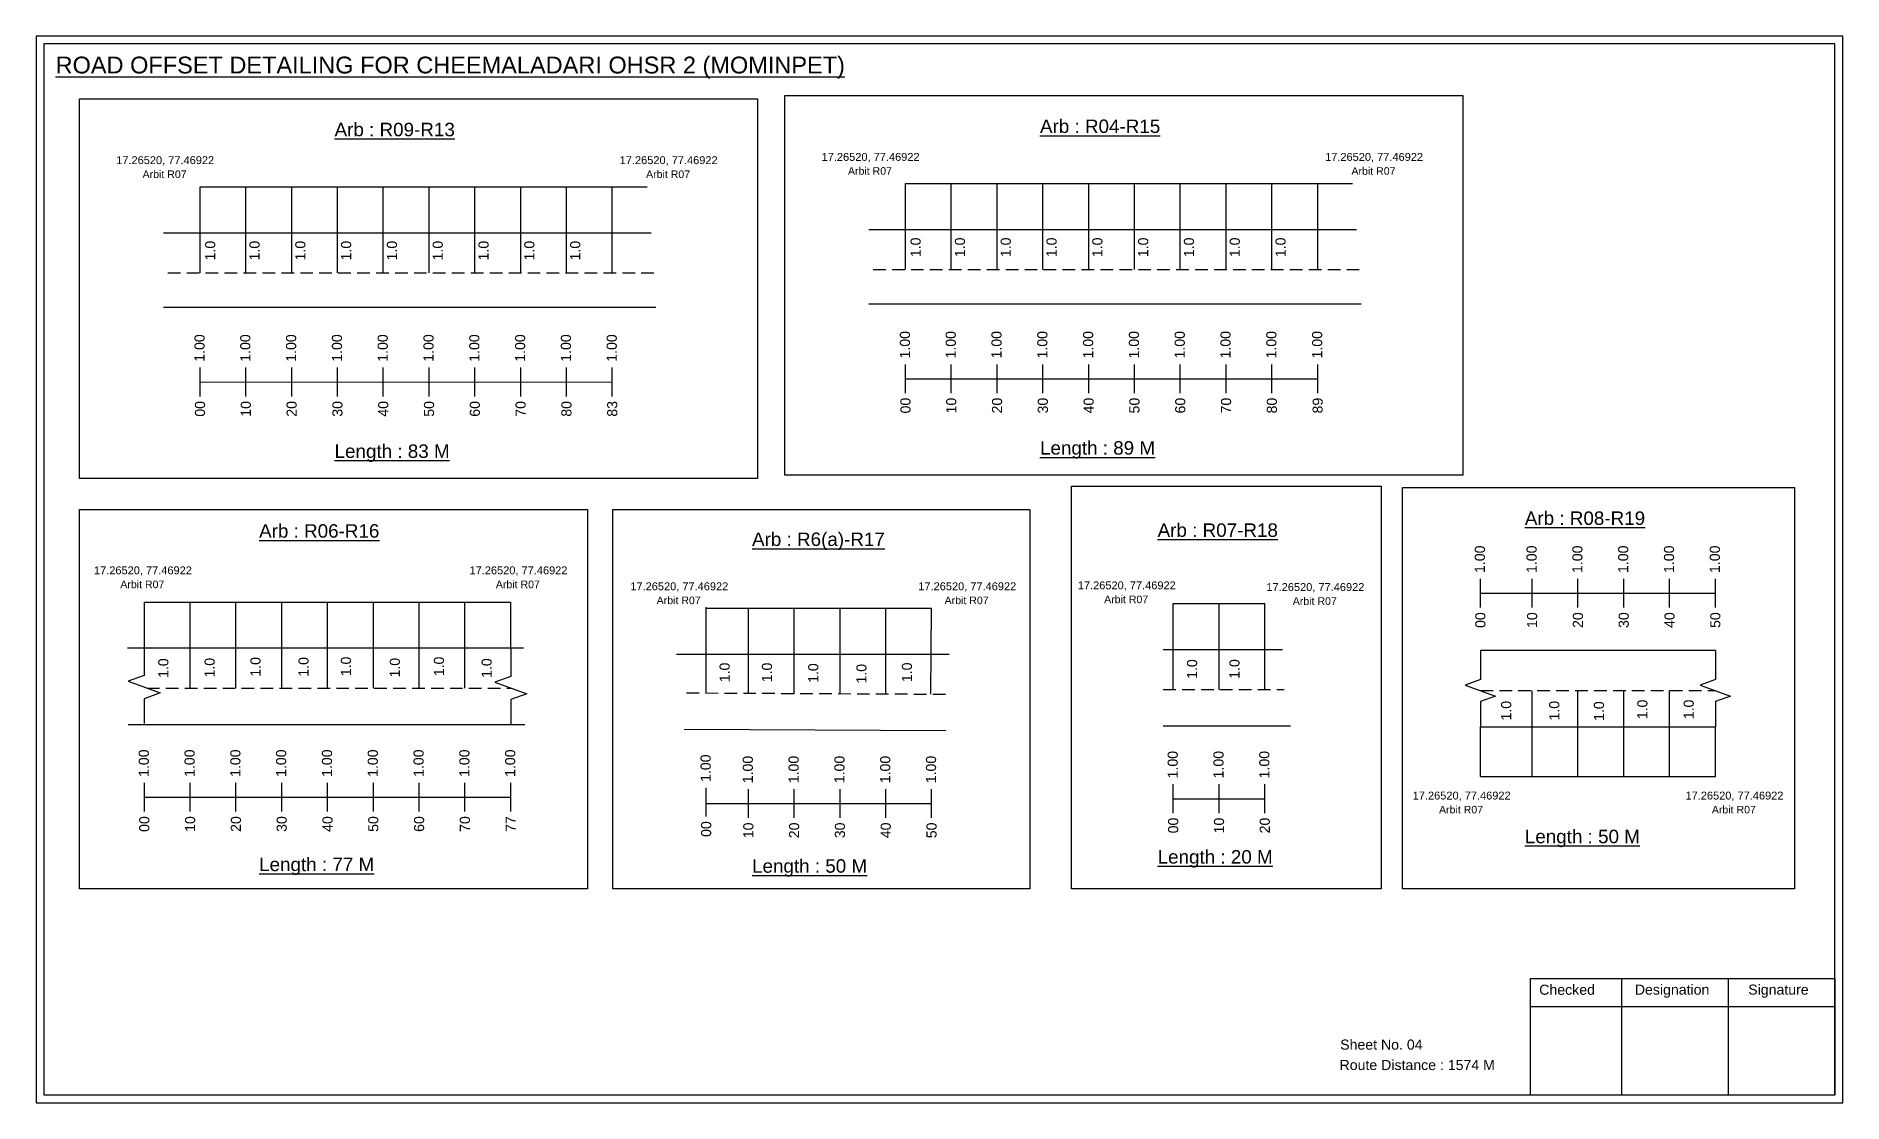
# Model space of a CAD drawing. Header units: inches. Extents: x -117 to 51867, y -12715 to 3423.
# Drawn here: x 22749 to 23286, y 190 to 507 of the extents above; entities that cross this region are included whole.
import ezdxf

# ---------------------------------------------------------------- set-up
doc = ezdxf.new("R2010")
doc.units = ezdxf.units.IN
doc.header["$MEASUREMENT"] = 0
doc.linetypes.add('DASHED2', pattern=[0.375, 0.25, -0.125])
doc.layers.add('PDF_Geometry', color=7, linetype='Continuous')
doc.layers.add('PDF_Text', color=5, linetype='Continuous')
doc.styles.add('PDF Arial', font='arial.ttf')
doc.styles.get("Standard").update_dxf_attribs({"font": 'arial.ttf'})

msp = doc.modelspace()

# ---------------------------------------------------------------- texts
at = {"color": 242, "true_color": 0xcd2027}
for s, height, p in [('%%UROAD OFFSET DETAILING FOR CHEEMALADARI OHSR 2 (MOMINPET)', 5, (22755.08, 495.96)), ('%%UArb : R09-R13', 4, (22837.92, 477.31)), ('%%UArb : R04-R15', 4, (23047.38, 478.28)), ('%%ULength : 89 M', 4, (23047.38, 382.78)), ('%%ULength : 83 M', 4, (22837.92, 381.81)), ('%%UArb : R08-R19', 4, (23191.35, 361.92)), ('%%UArb : R06-R16', 4, (22815.51, 358.13)), ('%%UArb : R6(a)-R17', 4, (22961.88, 355.66)), ('%%UArb : R07-R18', 4, (23082.31, 358.37)), ('%%ULength : 50 M', 4, (23191.35, 267.42)), ('%%ULength : 77 M', 4, (22815.51, 259.13)), ('%%ULength : 50 M', 4, (22961.88, 258.66)), ('%%ULength : 20 M', 4, (23082.31, 261.37))]:
    msp.add_text(s, height=height, dxfattribs=at).set_placement(p)
at = {"color": 5}
for s, height, p in [('17.26520, 77.46922', 2.34, (22982.54, 470.01)), ('17.26520, 77.46922', 2.34, (23132.04, 470.01)), ('17.26520, 77.46922', 2.34, (22773.08, 469.04)), ('Arbit R07', 2.246, (22780.91, 464.91)), ('17.26520, 77.46922', 2.34, (22922.58, 469.04)), ('Arbit R07', 2.246, (22930.41, 464.91)), ('Arbit R07', 2.246, (22990.36, 465.88)), ('Arbit R07', 2.246, (23139.86, 465.88)), ('17.26520, 77.46922', 2.34, (22766.48, 347.26)), ('17.26520, 77.46922', 2.34, (22877.98, 347.26)), ('Arbit R07', 2.246, (22774.3, 343.13)), ('Arbit R07', 2.246, (22885.8, 343.13)), ('17.26520, 77.46922', 2.34, (22925.74, 342.52)), ('17.26520, 77.46922', 2.34, (23011.24, 342.52)), ('17.26520, 77.46922', 2.34, (23058.61, 342.8)), ('17.26520, 77.46922', 2.34, (23114.61, 342.3)), ('Arbit R07', 2.246, (22933.56, 338.39)), ('Arbit R07', 2.246, (23019.06, 338.39)), ('Arbit R07', 2.246, (23066.43, 338.68)), ('Arbit R07', 2.246, (23122.43, 338.18)), ('17.26520, 77.46922', 2.34, (23158.05, 280.39)), ('17.26520, 77.46922', 2.34, (23239.05, 280.39)), ('Arbit R07', 2.246, (23165.87, 276.26)), ('Arbit R07', 2.246, (23246.87, 276.26))]:
    msp.add_text(s, height=height, dxfattribs=at).set_placement(p)
for p in [(22802.49, 440.44), (22815.65, 440.44), (22829.25, 440.44), (22842.85, 440.44), (22856.45, 440.44), (22870.05, 440.44), (22883.65, 440.44), (22897.25, 440.44), (22910.85, 440.44), (23011.95, 441.41), (23025.11, 441.41), (23038.71, 441.41), (23052.31, 441.41), (23065.91, 441.41), (23079.51, 441.41), (23093.11, 441.41), (23106.71, 441.41), (23120.31, 441.41), (22788.57, 316.48), (22802.32, 316.61), (22815.93, 316.86), (22830.2, 316.86), (22842.79, 316.99), (22857.3, 316.61), (22870.41, 316.99), (22884.57, 316.49), (23106.62, 316.23), (22955.24, 315.2), (22967.81, 315.2), (22981.55, 315.01), (22995.86, 314.82), (23009.38, 315.23), (23094.03, 316.2), (23187.31, 303.84), (23201.58, 303.84), (23214.85, 303.72), (23227.74, 304.22), (23241.5, 304.22)]:
    msp.add_text('1.0', height=3, rotation=90).set_placement(p)
at = {"color": 217, "true_color": 0x93278f}
for s, p in [('1.00', (23008.77, 411.33)), ('1.00', (23022.37, 411.33)), ('1.00', (23035.97, 411.33)), ('1.00', (23049.57, 411.33)), ('1.00', (23063.17, 411.33)), ('1.00', (23076.77, 411.33)), ('1.00', (23090.37, 411.33)), ('1.00', (23103.97, 411.33)), ('1.00', (23117.57, 411.33)), ('1.00', (23131.17, 411.33)), ('1.00', (22799.31, 410.36)), ('1.00', (22812.91, 410.36)), ('1.00', (22826.51, 410.36)), ('1.00', (22840.11, 410.36)), ('1.00', (22853.71, 410.36)), ('1.00', (22867.31, 410.36)), ('1.00', (22880.91, 410.36)), ('1.00', (22894.51, 410.36)), ('1.00', (22908.11, 410.36)), ('1.00', (22921.71, 410.36)), ('00', (22799.46, 394.04)), ('10', (22813.06, 394.04)), ('20', (22826.66, 394.04)), ('30', (22840.26, 394.04)), ('40', (22853.86, 394.04)), ('50', (22867.46, 394.04)), ('60', (22881.06, 394.04)), ('70', (22894.66, 394.04)), ('80', (22908.26, 394.04)), ('83', (22921.86, 394.04)), ('00', (23008.92, 395.01)), ('10', (23022.52, 395.01)), ('20', (23036.12, 395.01)), ('30', (23049.72, 395.01)), ('40', (23063.32, 395.01)), ('50', (23076.92, 395.01)), ('60', (23090.52, 395.01)), ('70', (23104.12, 395.01)), ('80', (23117.72, 395.01)), ('89', (23131.32, 395.01)), ('1.00', (23179.48, 347.64)), ('1.00', (23194.85, 347.64)), ('1.00', (23208.45, 347.64)), ('1.00', (23222.05, 347.64)), ('1.00', (23235.65, 347.64)), ('1.00', (23249.25, 347.64)), ('00', (23179.63, 331.32)), ('10', (23195, 331.32)), ('20', (23208.6, 331.32)), ('30', (23222.2, 331.32)), ('40', (23235.8, 331.32)), ('50', (23249.4, 331.32)), ('1.00', (22782.76, 287.09)), ('1.00', (22796.36, 287.09)), ('1.00', (22809.96, 287.09)), ('1.00', (22823.56, 287.09)), ('1.00', (22837.16, 287.09)), ('1.00', (22850.76, 287.09)), ('1.00', (22864.36, 287.09)), ('1.00', (22877.96, 287.09)), ('1.00', (22891.56, 287.09)), ('1.00', (22949.6, 285.6)), ('1.00', (22962.12, 285.21)), ('1.00', (22975.72, 285.21)), ('1.00', (22989.32, 285.21)), ('1.00', (23002.92, 285.21)), ('1.00', (23016.52, 285.21)), ('1.00', (23088.28, 286.66)), ('1.00', (23101.88, 286.66)), ('1.00', (23115.48, 286.66)), ('00', (22782.91, 270.77)), ('10', (22796.51, 270.77)), ('20', (22810.11, 270.77)), ('30', (22823.71, 270.77)), ('40', (22837.31, 270.77)), ('50', (22850.91, 270.77)), ('60', (22864.51, 270.77)), ('70', (22878.11, 270.77)), ('77', (22891.71, 270.77)), ('00', (22949.75, 269.28)), ('00', (23088.43, 270.34)), ('10', (23102.03, 270.33)), ('20', (23115.63, 270.33)), ('10', (22962.27, 268.89)), ('20', (22975.87, 268.89)), ('30', (22989.47, 268.89)), ('40', (23003.07, 268.89)), ('50', (23016.67, 268.89))]:
    msp.add_text(s, height=3, rotation=90, dxfattribs=at).set_placement(p)
for s, p in [('Sheet No. 04', (23136.52, 206.12)), ('Route Distance : 1574 M', (23136.33, 200.07))]:
    msp.add_text(s, height=3).set_placement(p)
at = {"layer": 'PDF_Text', "color": 7, "attachment_point": 7, "style": 'PDF Arial'}
for s, insert, char_height in [('Checked', (23195.62, 222.37), 3.001), ('Designation', (23224, 221.54), 3.0006), ('Signature', (23257.68, 221.54), 3.001)]:
    msp.add_mtext(s, dxfattribs=dict(at, insert=insert, char_height=char_height))

# ---------------------------------------------------------------- linework, layer by layer
at = {"color": 5}
for p, q in [((22797.98, 462.3), (22930.76, 462.3)), ((23007.44, 463.27), (23140.22, 463.27)), ((22781.44, 339.03), (22890.24, 339.03)), ((23086.95, 338.6), (23114.15, 338.59)), ((22948.27, 337.15), (23015.2, 337.15)), ((23178.16, 287.2), (23247.93, 287.2))]:
    msp.add_line(p, q, dxfattribs=at)
for p, q in [((22797.98, 436.76), (22797.98, 462.3)), ((22811.58, 436.76), (22811.58, 462.3)), ((22825.18, 436.76), (22825.18, 462.3)), ((22838.78, 436.76), (22838.78, 462.3)), ((22852.38, 436.76), (22852.38, 462.3)), ((22865.98, 436.76), (22865.98, 462.3)), ((22879.58, 436.76), (22879.58, 462.3)), ((22893.18, 436.76), (22893.18, 462.3)), ((22906.78, 436.76), (22906.78, 462.3)), ((22920.38, 436.76), (22920.38, 462.3)), ((23007.44, 437.73), (23007.44, 463.27)), ((23021.04, 437.73), (23021.04, 463.27)), ((23034.64, 437.73), (23034.64, 463.27)), ((23048.24, 437.73), (23048.24, 463.27)), ((23061.84, 437.73), (23061.84, 463.27)), ((23075.44, 437.73), (23075.44, 463.27)), ((23089.04, 437.73), (23089.04, 463.27)), ((23102.64, 437.73), (23102.64, 463.27)), ((23116.24, 437.73), (23116.24, 463.27)), ((23129.84, 437.73), (23129.84, 463.27)), ((22787.11, 448.65), (22931.89, 448.65)), ((22996.56, 449.62), (23141.35, 449.62)), ((22933.3, 426.46), (22787.11, 426.46)), ((23142.76, 427.43), (22996.56, 427.43)), ((22781.44, 325.38), (22781.44, 339.03)), ((22795.04, 313.49), (22795.04, 339.03)), ((22808.64, 313.49), (22808.64, 339.03)), ((22822.24, 313.49), (22822.24, 339.03)), ((22835.84, 313.49), (22835.84, 339.03)), ((22849.44, 313.49), (22849.44, 339.03)), ((22863.04, 313.49), (22863.04, 339.03)), ((22876.64, 313.49), (22876.64, 339.03)), ((22890.24, 325.38), (22890.24, 339.03)), ((23086.95, 313.06), (23086.95, 338.6)), ((23100.55, 313.06), (23100.55, 338.6)), ((23114.15, 313.06), (23114.15, 338.6)), ((22948.27, 311.92), (22948.27, 337.45)), ((22960.8, 311.87), (22960.8, 337.15)), ((22974.4, 311.81), (22974.4, 337.15)), ((22988, 311.87), (22988, 337.15)), ((23001.6, 311.62), (23001.6, 337.15)), ((23014.97, 311.65), (23015.2, 337.15)), ((22776.44, 325.38), (22894.06, 325.43)), ((23020.45, 323.48), (22939.49, 323.48)), ((23083.95, 324.94), (23119.38, 324.94)), ((23247.93, 324.62), (23178.16, 324.62)), ((23193.53, 287.2), (23193.53, 312.74)), ((23207.13, 287.2), (23207.13, 312.74)), ((23220.73, 287.2), (23220.73, 312.74)), ((23234.33, 287.2), (23234.33, 312.74)), ((22776.59, 302.69), (22894.37, 302.69)), ((22941.7, 301.27), (23019.43, 300.84)), ((23083.95, 302.26), (23121.77, 302.26)), ((23178.16, 301.94), (23247.93, 301.94)), ((23178.16, 287.2), (23178.16, 301.94)), ((23247.93, 287.2), (23247.93, 301.94))]:
    msp.add_line(p, q)
at = {"linetype": 'DASHED2', "ltscale": 15}
for p, q in [((22788.38, 436.76), (22932.74, 436.76)), ((22997.83, 437.73), (23142.19, 437.73)), ((22782.2, 313.49), (22890.24, 313.49)), ((22942.42, 312.06), (23020.7, 311.65)), ((23083.95, 313.06), (23119.86, 313.06)), ((23178.16, 312.74), (23247.93, 312.74))]:
    msp.add_line(p, q, dxfattribs=at)
at = {"color": 217, "true_color": 0x93278f}
for p, q in [((22797.98, 400.06), (22797.98, 408.62)), ((22811.58, 400.06), (22811.58, 408.62)), ((22825.18, 400.06), (22825.18, 408.62)), ((22838.78, 400.06), (22838.78, 408.62)), ((22852.38, 400.06), (22852.38, 408.62)), ((22865.98, 400.06), (22865.98, 408.62)), ((22879.58, 400.06), (22879.58, 408.62)), ((22893.18, 400.06), (22893.18, 408.62)), ((22906.78, 400.06), (22906.78, 408.62)), ((22920.38, 400.06), (22920.38, 408.62)), ((23007.44, 401.03), (23007.44, 409.59)), ((23021.04, 401.03), (23021.04, 409.59)), ((23034.64, 401.03), (23034.64, 409.59)), ((23048.24, 401.03), (23048.24, 409.59)), ((23061.84, 401.03), (23061.84, 409.59)), ((23075.44, 401.03), (23075.44, 409.59)), ((23089.04, 401.03), (23089.04, 409.59)), ((23102.64, 401.03), (23102.64, 409.59)), ((23116.24, 401.03), (23116.24, 409.59)), ((23129.84, 401.03), (23129.84, 409.59)), ((22797.98, 404.33), (22920.38, 404.36)), ((23007.44, 405.3), (23129.84, 405.33)), ((23178.16, 337.35), (23178.16, 345.9)), ((23193.53, 337.35), (23193.53, 345.9)), ((23207.13, 337.35), (23207.13, 345.9)), ((23220.73, 337.35), (23220.73, 345.9)), ((23234.33, 337.35), (23234.33, 345.9)), ((23247.93, 337.35), (23247.93, 345.9)), ((23178.16, 341.62), (23247.93, 341.62)), ((22781.44, 276.79), (22781.44, 285.35)), ((22795.04, 276.79), (22795.04, 285.35)), ((22808.64, 276.79), (22808.64, 285.35)), ((22822.24, 276.79), (22822.24, 285.35)), ((22835.84, 276.79), (22835.84, 285.35)), ((22849.44, 276.79), (22849.44, 285.35)), ((22863.04, 276.79), (22863.04, 285.35)), ((22876.64, 276.79), (22876.64, 285.35)), ((22890.24, 276.79), (22890.24, 285.35)), ((23086.95, 276.36), (23086.95, 284.92)), ((23100.55, 276.36), (23100.55, 284.92)), ((23114.15, 276.36), (23114.15, 284.92)), ((22781.44, 281.06), (22890.24, 281.06)), ((22948.27, 275.3), (22948.27, 283.86)), ((22948.27, 279.19), (23015.2, 279.2)), ((22960.8, 274.92), (22960.8, 283.47)), ((22974.4, 274.92), (22974.4, 283.47)), ((22988, 274.92), (22988, 283.47)), ((23001.6, 274.92), (23001.6, 283.47)), ((23015.2, 274.92), (23015.2, 283.47)), ((23086.95, 280.63), (23114.15, 280.63))]:
    msp.add_line(p, q, dxfattribs=at)
for points in [[(22762.21, 488.42), (22963.45, 488.42), (22963.45, 375.74), (22762.21, 375.74)], [(22971.66, 489.39), (23172.9, 489.39), (23172.9, 376.71), (22971.66, 376.71)], [(23056.74, 373.44), (23148.68, 373.44), (23148.68, 253.83), (23056.74, 253.83)], [(23155.05, 373.04), (23271.41, 373.04), (23271.41, 253.83), (23155.05, 253.83)], [(22762.21, 366.51), (22913.06, 366.51), (22913.06, 253.83), (22762.21, 253.83)], [(22920.57, 366.51), (23044.37, 366.51), (23044.37, 253.83), (22920.57, 253.83)]]:
    msp.add_lwpolyline(points, close=True)
at = {"linetype": 'Continuous'}
for points in [[(22781.42, 325.66), (22781.42, 317.23), (22776.68, 315.5), (22786.16, 312.05), (22781.42, 310.32), (22781.42, 302.97)], [(22890.24, 325.38), (22890.24, 316.95), (22885.49, 315.22), (22894.98, 311.77), (22890.24, 310.04), (22890.24, 302.69)], [(23178.16, 324.62), (23178.16, 316.01), (23173.66, 314.38), (23182.65, 311.1), (23178.16, 309.46), (23178.16, 301.94)], [(23247.93, 324.62), (23247.93, 316.01), (23243.43, 314.38), (23252.42, 311.1), (23247.93, 309.46), (23247.93, 301.94)]]:
    msp.add_lwpolyline(points, dxfattribs=at)
at = {"layer": 'PDF_Geometry'}
for points in [[(22749.3, 507.03), (22749.3, 190.32), (23285.78, 190.32), (23285.78, 507.03)], [(22751.63, 504.71), (22751.63, 192.74), (23283.36, 192.74), (23283.36, 504.71)]]:
    msp.add_lwpolyline(points, close=True, dxfattribs=at)
at = {"layer": 'PDF_Geometry', "color": 242, "true_color": 0xcc1f26}
msp.add_lwpolyline([(23283.36, 192.65), (23193.01, 192.65), (23193.01, 227.26), (23283.36, 227.26)], close=True, dxfattribs=at)
for points in [[(23220, 227.26), (23220, 192.65)], [(23251.72, 227.26), (23251.72, 192.65)], [(23193.01, 218.89), (23283.36, 218.89)]]:
    msp.add_lwpolyline(points, dxfattribs=at)

msp.set_redraw_order([(e.dxf.handle, doc.entitydb.next_handle()) for e in msp.query("TEXT MTEXT ATTDEF DIMENSION ARC_DIMENSION")])  # texts and dimensions are drawn at this point

doc.saveas('drawing.dxf')
